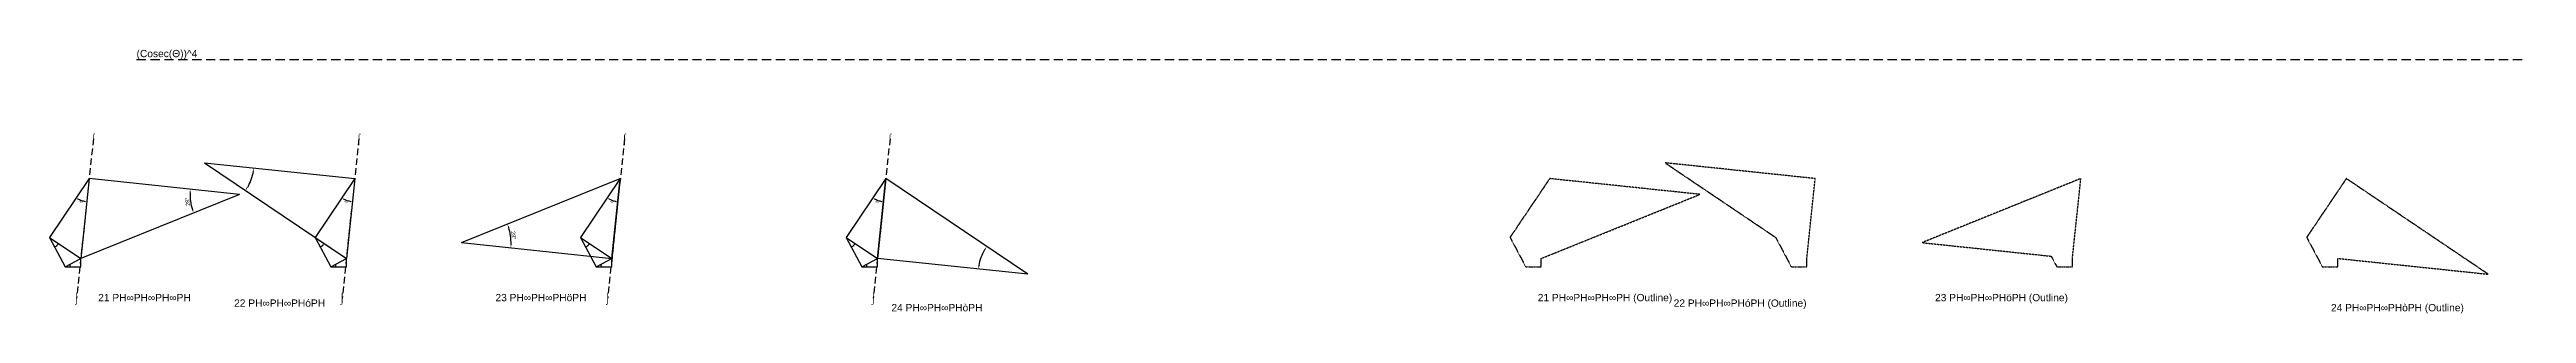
# Model space of a CAD drawing. Header units: millimetres. Extents: x 100562 to 3861006, y -7054888 to 24518.
# Drawn here: x 115908 to 2492861, y -2321829 to -2068316 of the extents above; entities that cross this region are included whole.
import ezdxf
from ezdxf.enums import TextEntityAlignment as Align

# ---------------------------------------------------------------- set-up
doc = ezdxf.new("R2010")
doc.units = ezdxf.units.MM
doc.header["$PDMODE"] = 35
doc.linetypes.add('DASHED', pattern=[19.05, 12.7, -6.35])
for name, color, linetype in [('BASE', 170, 'Continuous'), ('HYPOTENUSE', 20, 'Continuous'), ('PERPENDICULAR', 90, 'Continuous')]:
    doc.layers.add(name, color=color, linetype=linetype)
doc.styles.add('Arial', font='arial.ttf')
doc.dimstyles.new('ISO-25', dxfattribs={"dimtxt": 250, "dimasz": 100, "dimexe": 1.25, "dimexo": 0.625, "dimgap": 100, "dimtad": 1, "dimdec": 0, "dimtxsty": 'Arial', "dimcen": 2.5, "dimadec": 0, "dimazin": 0, "dimtfac": 1, "dimtdec": 0, "dimtmove": 0, "dimatfit": 3, "dimfxl": 1, "dimarcsym": 0})

msp = doc.modelspace()

# ---------------------------------------------------------------- texts
at = {"linetype": 'DASHED', "ltscale": 100, "style": 'Arial'}
msp.add_text('(Cosec(Θ))^ 4', height=7000, dxfattribs=at).set_placement((199406, -2077788), align=Align.BOTTOM_LEFT)
for s, p in [('⌠', (157993, -2153951)), ('⌠', (412821, -2153951)), ('⌠', (667650, -2153951)), ('⌠', (922478, -2153951)), ('⌡', (141879, -2307265)), ('21 PH∞PH∞PH∞PH', (207022, -2306534)), ('⌡', (396707, -2307265)), ('23 PH∞PH∞PHöPH', (587507, -2306534)), ('⌡', (651536, -2307265)), ('⌡', (906364, -2307265)), ('21 PH∞PH∞PH∞PH (Outline)', (1608577, -2306534)), ('23 PH∞PH∞PHöPH (Outline)', (1989063, -2306534)), ('22 PH∞PH∞PHóPH', (336707, -2311837)), ('24 PH∞PH∞PHòPH', (967478, -2316223)), ('22 PH∞PH∞PHóPH (Outline)', (1738263, -2311837)), ('24 PH∞PH∞PHòPH (Outline)', (2369033, -2316223))]:
    msp.add_text(s, height=7000, dxfattribs=at).set_placement(p, align=Align.MIDDLE_CENTER)

# ---------------------------------------------------------------- blocks, each defined once
blk = doc.blocks.new('*D2')
at = {"color": 0, "lineweight": -2, "ltscale": 100, "transparency": 16777216}
blk.add_arc((0, 0), 4906, 4.08845, 23.91155, dxfattribs=at)
at = {"color": 0, "ltscale": 100, "transparency": 16777216}
for points in [[(4432, 1963), (4537, 2014), (4332, 2303)], [(4952, 352), (4835, 348), (4906, 0)]]:
    blk.add_solid(points, dxfattribs=at)
at = {"layer": 'Defpoints', "color": 0, "ltscale": 100, "transparency": 16777216}
for p in [(15000, 7976), (0, 0), (0, 0), (4841, 796), (15000, 0)]:
    blk.add_point(p, dxfattribs=at)
at = {"color": 0, "ltscale": 100, "transparency": 16777216, "insert": (5055, 1260), "char_height": 400, "attachment_point": 5, "rotation": 284, "style": 'Arial'}
blk.add_mtext('28°', dxfattribs=at)
blk = doc.blocks.new('GTN')
at = {"layer": 'BASE'}
blk.add_line((0, 0), (15000, 0), dxfattribs=at)
at = {"layer": 'HYPOTENUSE'}
blk.add_line((0, 0), (15000, 7975.6), dxfattribs=at)
at = {"layer": 'PERPENDICULAR'}
blk.add_line((15000, 0), (15000, 7975.6), dxfattribs=at)
at = {"color": 4, "ltscale": 100}
dim = blk.add_angular_dim_2l(base=(4841, 795.6), line1=((0, 0), (15000, 0)), line2=((0, 0), (15000, 7975.6)), dimstyle='ISO-25', override={"dimtxt": 400, "dimasz": 350, "dimgap": 100}, dxfattribs=at)
dim.commit()
dim.dimension.update_dxf_attribs({"geometry": '*D2', "text_midpoint": (5055.4, 1260.5)})

# ---------------------------------------------------------------- linework, layer by layer
at = {"linetype": 'DASHED', "ltscale": 700}
msp.add_line((199406, -2077788), (2492861, -2077788), dxfattribs=at)
at = {"linetype": 'DASHED', "ltscale": 500}
for p, q in [((157993, -2153951), (141879, -2307265)), ((412821, -2153951), (396707, -2307265)), ((667650, -2153951), (651536, -2307265)), ((922478, -2153951), (906364, -2307265))]:
    msp.add_line(p, q, dxfattribs=at)
at = {"linetype": 'DASHED'}
for points in [[(1666177, -2177127), (1772291, -2248701), (1787291, -2276912), (1802291, -2276912), (1802291, -2268937), (1810348, -2192279)], [(1532463, -2276912), (1547463, -2276912), (1547463, -2268937), (1699691, -2207432), (1555520, -2192279), (1517463, -2248701)], [(2036740, -2266795), (2042120, -2276912), (2057120, -2276912), (2057120, -2268937), (2065177, -2192279), (1912949, -2253784)], [(2296948, -2276912), (2311948, -2276912), (2311948, -2268937), (2456119, -2284090), (2320005, -2192279), (2281948, -2248701)]]:
    msp.add_lwpolyline(points, close=True, dxfattribs=at)

# ---------------------------------------------------------------- block references
at = {"linetype": 'DASHED', "ltscale": 100}
for p, xscale, yscale, zscale, rotation in [((264622, -2177127), -9.664338369144902, 9.664338369144906, 9.664338369144904, 173.9999999999999), ((511393, -2253784), 9.664338369144904, 9.664338369144904, 9.664338369144904, 354.0000000000001), ((153965, -2192279), 4.537132037454102, 4.537132037454102, 4.537132037454102, 236.0000000000001), ((298136, -2207432), 9.664338369144904, 9.664338369144904, 9.664338369144904, 174.0000000000001), ((408793, -2192279), 4.537132037454102, 4.537132037454102, 4.537132037454102, 236.0000000000001), ((663621, -2192279), 4.537132037454102, 4.537132037454102, 4.537132037454102, 236.0000000000001), ((918449, -2192279), 4.537132037454102, 4.537132037454102, 4.537132037454102, 236.0000000000001), ((1054563, -2284090), -9.664338369144904, 9.664338369144906, 9.664338369144904, 354.0000000000001), ((115908, -2248701), 2.130054468189511, 2.130054468189511, 2.130054468189511, 298), ((370736, -2248701), 2.130054468189511, 2.130054468189511, 2.130054468189511, 298), ((625564, -2248701), 2.130054468189511, 2.130054468189511, 2.130054468189511, 298), ((880392, -2248701), 2.130054468189511, 2.130054468189511, 2.130054468189511, 298)]:
    msp.add_blockref('GTN', p, dxfattribs=dict(at, xscale=xscale, yscale=yscale, zscale=zscale, rotation=rotation))
at = {"linetype": 'DASHED'}
for p in [(130908, -2276912), (385736, -2276912), (640564, -2276912), (895392, -2276912)]:
    msp.add_blockref('GTN', p, dxfattribs=at)

msp.set_redraw_order([(e.dxf.handle, doc.entitydb.next_handle()) for e in msp.query("TEXT MTEXT ATTDEF DIMENSION ARC_DIMENSION")])  # texts and dimensions are drawn at this point

doc.saveas('drawing.dxf')
